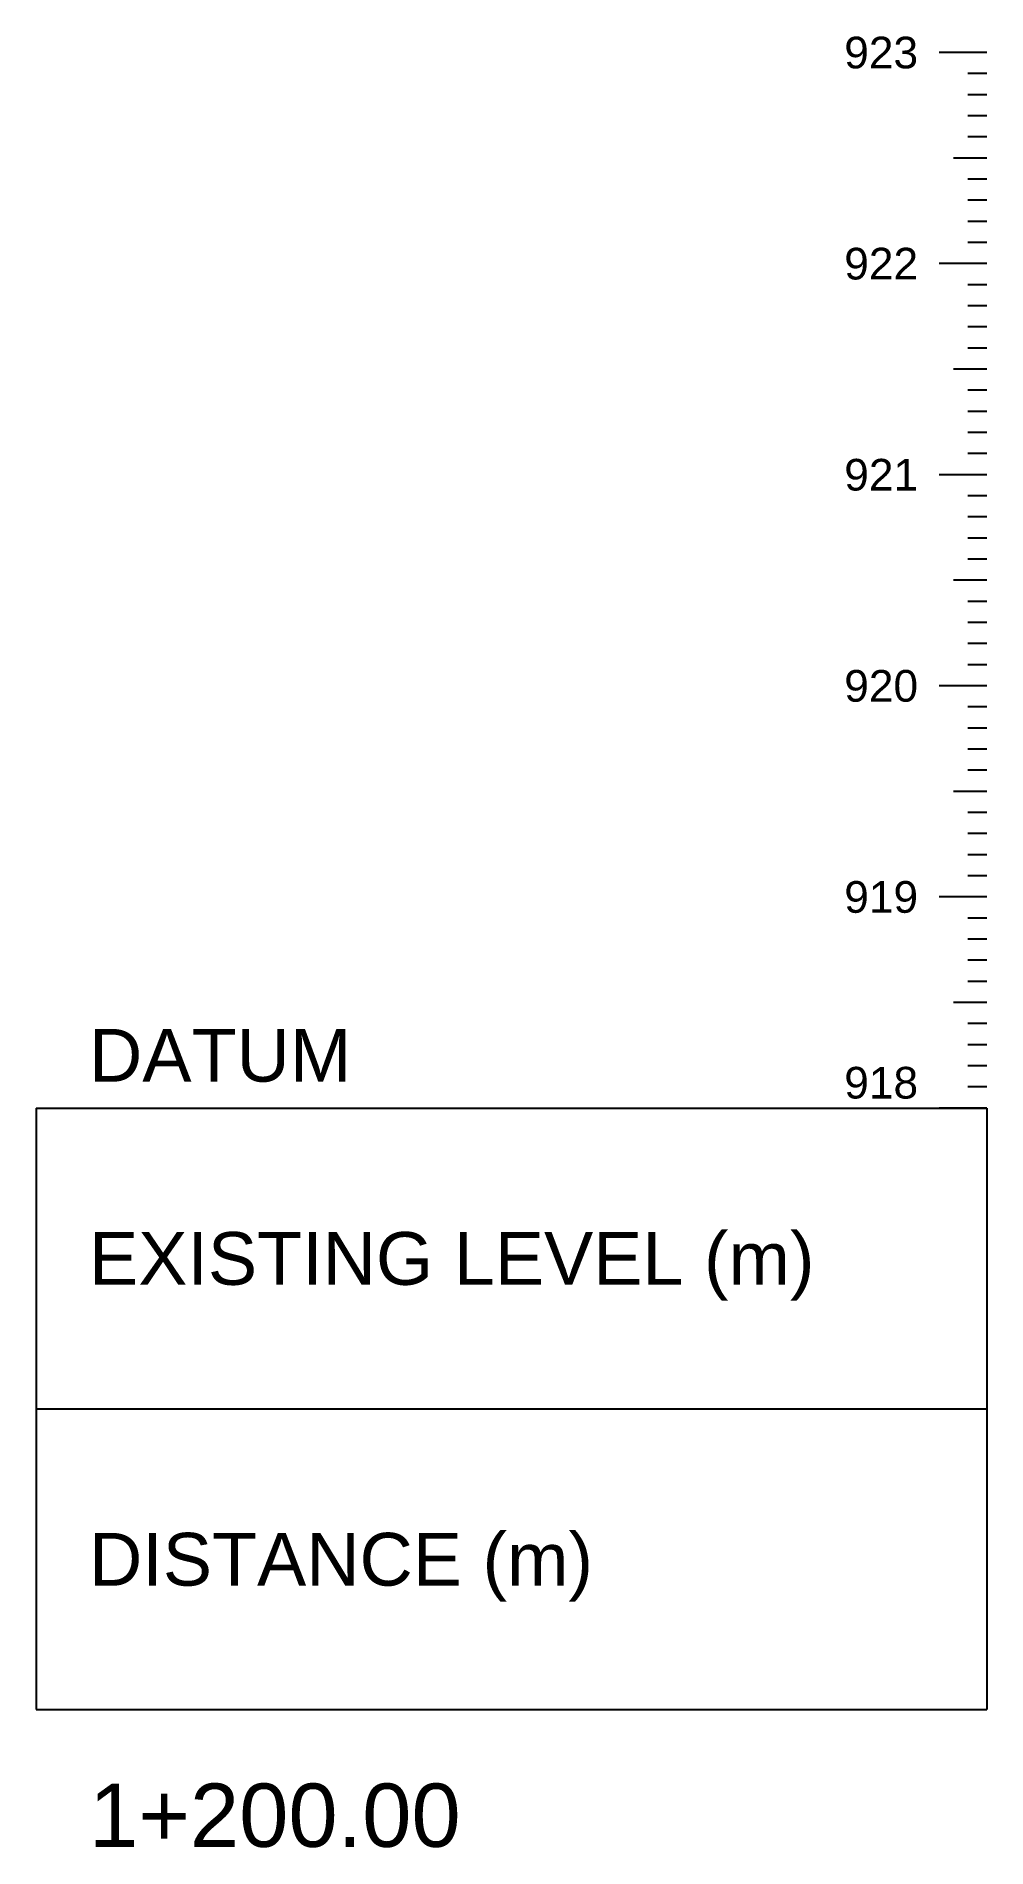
# Model space of a CAD drawing. Header units: millimetres. Extents: x 824502 to 1498685, y 1474633 to 1481826.
# Drawn here: x 1481420.3 to 1481465.3, y 1478432.1 to 1478517.9 of the extents above; entities that cross this region are included whole.
import ezdxf
from ezdxf.enums import TextEntityAlignment as Align

# ---------------------------------------------------------------- set-up
doc = ezdxf.new("R2010")
doc.units = ezdxf.units.MM
doc.layers.add('CS_Drawing', color=7, linetype='Continuous')
doc.styles.get("Standard").update_dxf_attribs({"font": 'arial.ttf'})

msp = doc.modelspace()

# ---------------------------------------------------------------- texts
at = {"layer": 'CS_Drawing'}
for s, p in [('923', (1481462.09, 1478517.113)), ('922', (1481462.09, 1478507.113)), ('921', (1481462.09, 1478497.113)), ('920', (1481462.09, 1478487.113)), ('919', (1481462.09, 1478477.113))]:
    msp.add_text(s, height=1.5, dxfattribs=at).set_placement(p, align=Align.MIDDLE_RIGHT)
for s, height, p in [('DATUM', 2.5, (1481422.84, 1478469.613)), ('EXISTING LEVEL (m)', 2.5, (1481422.84, 1478459.988)), ('DISTANCE (m)', 2.5, (1481422.84, 1478445.738)), ('1+200.00', 3, (1481422.84, 1478433.613))]:
    msp.add_text(s, height=height, dxfattribs=at).set_placement(p, align=Align.MIDDLE_LEFT)
msp.add_text('918', height=1.5, dxfattribs=at).set_placement((1481462.09, 1478467.563), align=Align.RIGHT)

# ---------------------------------------------------------------- linework, layer by layer
at = {"layer": 'CS_Drawing'}
for p, q in [((1481465.34, 1478517.113), (1481463.09, 1478517.113)), ((1481465.34, 1478517.113), (1481463.765, 1478517.113)), ((1481465.34, 1478517.113), (1481464.44, 1478517.113)), ((1481465.34, 1478516.113), (1481464.44, 1478516.113)), ((1481465.34, 1478515.113), (1481464.44, 1478515.113)), ((1481465.34, 1478514.113), (1481464.44, 1478514.113)), ((1481465.34, 1478513.113), (1481464.44, 1478513.113)), ((1481465.34, 1478512.113), (1481463.765, 1478512.113)), ((1481465.34, 1478512.113), (1481464.44, 1478512.113)), ((1481465.34, 1478511.113), (1481464.44, 1478511.113)), ((1481465.34, 1478510.113), (1481464.44, 1478510.113)), ((1481465.34, 1478509.113), (1481464.44, 1478509.113)), ((1481465.34, 1478508.113), (1481464.44, 1478508.113)), ((1481465.34, 1478507.113), (1481463.09, 1478507.113)), ((1481465.34, 1478507.113), (1481463.765, 1478507.113)), ((1481465.34, 1478507.113), (1481464.44, 1478507.113)), ((1481465.34, 1478506.113), (1481464.44, 1478506.113)), ((1481465.34, 1478505.113), (1481464.44, 1478505.113)), ((1481465.34, 1478504.113), (1481464.44, 1478504.113)), ((1481465.34, 1478503.113), (1481464.44, 1478503.113)), ((1481465.34, 1478502.113), (1481463.765, 1478502.113)), ((1481465.34, 1478502.113), (1481464.44, 1478502.113)), ((1481465.34, 1478501.113), (1481464.44, 1478501.113)), ((1481465.34, 1478500.113), (1481464.44, 1478500.113)), ((1481465.34, 1478499.113), (1481464.44, 1478499.113)), ((1481465.34, 1478498.113), (1481464.44, 1478498.113)), ((1481465.34, 1478497.113), (1481463.09, 1478497.113)), ((1481465.34, 1478497.113), (1481463.765, 1478497.113)), ((1481465.34, 1478497.113), (1481464.44, 1478497.113)), ((1481465.34, 1478496.113), (1481464.44, 1478496.113)), ((1481465.34, 1478495.113), (1481464.44, 1478495.113)), ((1481465.34, 1478494.113), (1481464.44, 1478494.113)), ((1481465.34, 1478493.113), (1481464.44, 1478493.113)), ((1481465.34, 1478492.113), (1481463.765, 1478492.113)), ((1481465.34, 1478492.113), (1481464.44, 1478492.113)), ((1481465.34, 1478491.113), (1481464.44, 1478491.113)), ((1481465.34, 1478490.113), (1481464.44, 1478490.113)), ((1481465.34, 1478489.113), (1481464.44, 1478489.113)), ((1481465.34, 1478488.113), (1481464.44, 1478488.113)), ((1481465.34, 1478487.113), (1481463.09, 1478487.113)), ((1481465.34, 1478487.113), (1481463.765, 1478487.113)), ((1481465.34, 1478487.113), (1481464.44, 1478487.113)), ((1481465.34, 1478486.113), (1481464.44, 1478486.113)), ((1481465.34, 1478485.113), (1481464.44, 1478485.113)), ((1481465.34, 1478484.113), (1481464.44, 1478484.113)), ((1481465.34, 1478483.113), (1481464.44, 1478483.113)), ((1481465.34, 1478482.113), (1481463.765, 1478482.113)), ((1481465.34, 1478482.113), (1481464.44, 1478482.113)), ((1481465.34, 1478481.113), (1481464.44, 1478481.113)), ((1481465.34, 1478480.113), (1481464.44, 1478480.113)), ((1481465.34, 1478479.113), (1481464.44, 1478479.113)), ((1481465.34, 1478478.113), (1481464.44, 1478478.113)), ((1481465.34, 1478477.113), (1481463.09, 1478477.113)), ((1481465.34, 1478477.113), (1481463.765, 1478477.113)), ((1481465.34, 1478477.113), (1481464.44, 1478477.113)), ((1481465.34, 1478476.113), (1481464.44, 1478476.113)), ((1481465.34, 1478475.113), (1481464.44, 1478475.113)), ((1481465.34, 1478474.113), (1481464.44, 1478474.113)), ((1481465.34, 1478473.113), (1481464.44, 1478473.113)), ((1481465.34, 1478472.113), (1481463.765, 1478472.113)), ((1481465.34, 1478472.113), (1481464.44, 1478472.113)), ((1481465.34, 1478471.113), (1481464.44, 1478471.113)), ((1481465.34, 1478470.113), (1481464.44, 1478470.113)), ((1481465.34, 1478469.113), (1481464.44, 1478469.113)), ((1481465.34, 1478468.113), (1481464.44, 1478468.113)), ((1481420.34, 1478467.113), (1481465.34, 1478467.113)), ((1481420.34, 1478467.113), (1481420.34, 1478438.613)), ((1481465.34, 1478467.113), (1481463.09, 1478467.113)), ((1481465.34, 1478467.113), (1481463.765, 1478467.113)), ((1481465.34, 1478467.113), (1481464.44, 1478467.113)), ((1481465.34, 1478467.113), (1481465.34, 1478438.613)), ((1481420.34, 1478452.863), (1481465.34, 1478452.863)), ((1481420.34, 1478438.613), (1481465.34, 1478438.613))]:
    msp.add_line(p, q, dxfattribs=at)

msp.set_redraw_order([(e.dxf.handle, doc.entitydb.next_handle()) for e in msp.query("TEXT MTEXT ATTDEF DIMENSION ARC_DIMENSION")])  # texts and dimensions are drawn at this point

doc.saveas('drawing.dxf')
